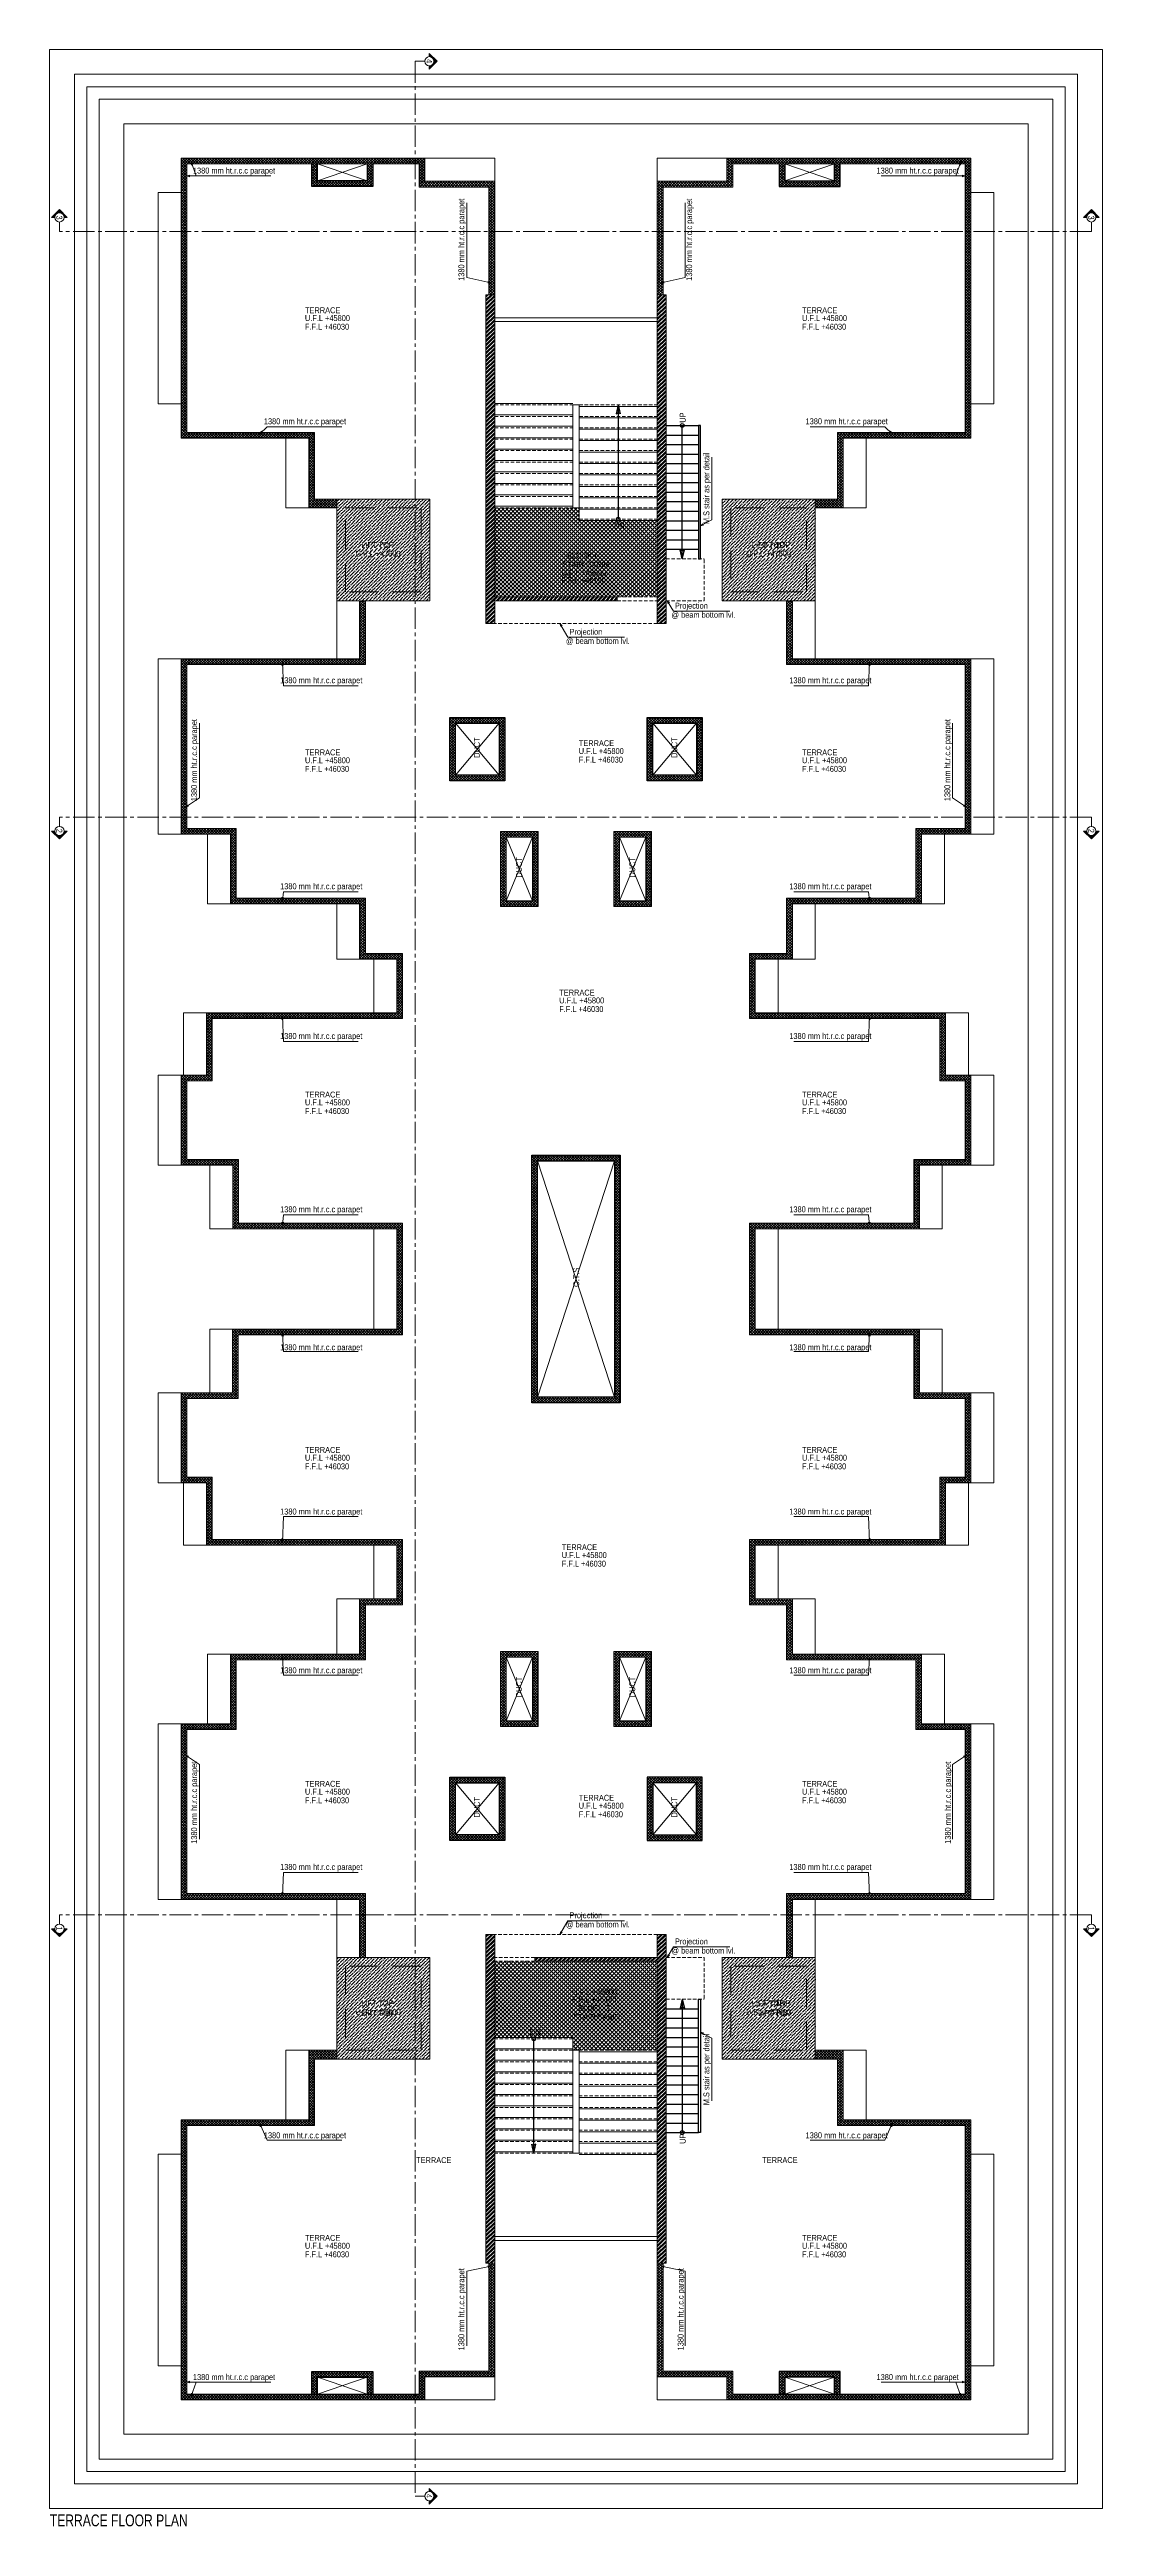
# Model space of a CAD drawing. Header units: inches. Extents: x 822859 to 1009930, y 496782 to 576896.
# Drawn here: x 933789 to 961415, y 501018 to 566054 of the extents above; entities that cross this region are included whole.
import ezdxf
from ezdxf.enums import TextEntityAlignment as Align

# ---------------------------------------------------------------- set-up
doc = ezdxf.new("R2010")
doc.units = ezdxf.units.IN
doc.header["$LTSCALE"] = 750
doc.header["$MEASUREMENT"] = 0
for name, pattern in [('CENTER', [2, 1.25, -0.25, 0.25, -0.25]), ('CENTER2', [1.125, 0.75, -0.125, 0.125, -0.125]), ('HIDDEN', [0.375, 0.25, -0.125]), ('HIDDEN2', [0.1875, 0.125, -0.0625])]:
    doc.linetypes.add(name, pattern=pattern)
for name, color, linetype, lineweight in [('DOTTED LINE-MSA', 8, 'HIDDEN2', 13), ('ELE HATCH-5-MSA', 254, 'Continuous', 5), ('ELE-01-MSA', 8, 'Continuous', 18), ('ELE-03-MSA', 145, 'Continuous', 18), ('SECTION LINE', 14, 'CENTER', 9), ('TEXT DETAIL-MSA', 8, 'Continuous', 13), ('TEXT ROOM NAME-MSA', 8, 'Continuous', 13), ('WALL HATCH-MSA', 251, 'Continuous', 9), ('WALL-MSA', 11, 'Continuous', 18)]:
    doc.layers.add(name, color=color, linetype=linetype, lineweight=lineweight)
doc.layers.add('ELE-02-MSA', color=8, linetype='Continuous')
doc.layers.add('LEVEL TEXT-MSA', color=14, linetype='Continuous')
doc.styles.add('125', font='swisscl.ttf', dxfattribs={"height": 125})
doc.styles.add('ARIAL', font='ARIALN.TTF', dxfattribs={"height": 360})
doc.styles.add('Arial-Reg', font='swisscl.ttf', dxfattribs={"height": 155})
doc.styles.add('ARL', font='swisscl.ttf')
doc.styles.add('MtXpl_Swis721_LtCn_B', font='swisscl.ttf')
doc.dimstyles.new('100 K.T', dxfattribs={"dimtxt": 360, "dimasz": 80, "dimexe": 0.18, "dimexo": 0.0625, "dimgap": 1, "dimtad": 1, "dimdec": 0, "dimzin": 0, "dimdsep": 46, "dimtxsty": 'ARIAL', "dimblk": 'DOT', "dimcen": 0.09, "dimse1": 1, "dimse2": 1, "dimclrd": 50, "dimclrt": 256, "dimadec": 0, "dimazin": 0, "dimtfac": 1, "dimtdec": 0, "dimtofl": 0, "dimtmove": 1, "dimatfit": 0, "dimfxl": 1, "dimtolj": 1, "dimtzin": 0, "dimlwd": -1, "dimarcsym": 0})
pattern_1 = [(45, (952402.295, 554021.86), (-53.03301, 53.03301), []), (45, (952437.65, 554021.86), (-53.03301, 53.03301), [])]

# ---------------------------------------------------------------- blocks, each defined once
blk = doc.blocks.new('M.S STAIR')
for p, q in [((-3500, 900), (-3500, 50)), ((-3250, 900), (-3250, 50)), ((-3000, 900), (-3000, 50)), ((-2750, 900), (-2750, 50)), ((-2500, 900), (-2500, 50)), ((-2250, 900), (-2250, 50)), ((-2000, 900), (-2000, 50)), ((-1750, 900), (-1750, 50)), ((-1500, 900), (-1500, 50)), ((-1250, 900), (-1250, 50)), ((-1000, 900), (-1000, 50)), ((-750, 900), (-750, 50)), ((-500, 900), (-500, 50)), ((-250, 900), (-250, 50))]:
    blk.add_line(p, q)
blk.add_lwpolyline([(0, 0), (-3500, 0), (-3500, 50), (0, 50)], close=True)
blk = doc.blocks.new('_Dot')
at = {"linetype": 'ByBlock', "lineweight": -2}
blk.add_line((-0.5, 0), (-1, 0), dxfattribs=at)
at = {"linetype": 'ByBlock', "const_width": 0.5}
blk.add_lwpolyline([(-0.25, 0, 1), (0.25, 0, 1)], format="xyb", close=True, dxfattribs=at)
blk = doc.blocks.new('section sym.')
h = blk.add_hatch(color=256)
h.dxf.hatch_style = 1
h.paths.add_polyline_path([(-240, 90), (-240, 153), (-393, 0), (-240, -153), (-240, -90, -0.414214), (-330, 0, -0.414214)])
at = {"layer": 'SECTION LINE', "linetype": 'Continuous'}
blk.add_line((-150, 0), (0, 0), dxfattribs=at)
blk.add_lwpolyline([(-240, -90), (-240, -153), (-393, 0), (-240, 153), (-240, 90)], dxfattribs=at)
blk.add_circle((-240, 0), 90, dxfattribs=at)
blk = doc.blocks.new('A$C37e82350')
at = {"layer": 'SECTION LINE', "linetype": 'CENTER2'}
for points in [[(1868, 15657), (1925, 15657), (1925, -11420), (1881, -11420)], [(17359, 15657), (17302, 15657), (17302, -11420), (17346, -11420)], [(46181, 15657), (46124, 15657), (46124, -11420), (46168, -11420)], [(-2542, -2027), (-2542, -2083), (61391, -2083), (61391, -2039)]]:
    blk.add_lwpolyline(points, dxfattribs=at)
at = {"layer": 'SECTION LINE', "yscale": 1.347826086956522, "zscale": 1.347826086956522}
for p, xscale in [((1881, 15657), 1.347826086956522), ((17346, 15657), -1.347826086956522), ((46168, 15657, 0), -1.347826086956522), ((1881, -11420), 1.347826086956522), ((17346, -11420), -1.347826086956522), ((46168, -11420, 0), -1.347826086956522)]:
    blk.add_blockref('section sym.', p, dxfattribs=dict(at, xscale=xscale))
at = {"layer": 'SECTION LINE', "xscale": -1.347826086956523, "yscale": 1.347826086956523, "zscale": 1.347826086956522, "rotation": 90}
for p in [(-2542, -2039), (61391, -2039)]:
    blk.add_blockref('section sym.', p, dxfattribs=at)
at = {"layer": 'SECTION LINE', "style": '125'}
for s, p in [('3', (1562, 15654)), ('2', (17665, 15654)), ('1', (46487, 15654, 0)), ('4', (-2547, -1719)), ('4', (61386, -1719)), ('3', (1562, -11423)), ('2', (17665, -11423)), ('1', (46487, -11423, 0))]:
    blk.add_text(s, height=155, dxfattribs=at).set_placement(p, align=Align.MIDDLE)

msp = doc.modelspace()

# ---------------------------------------------------------------- hatches: boundary and pattern name
at = {"layer": 'ELE HATCH-5-MSA'}
h = msp.add_hatch(dxfattribs=at)
h.set_pattern_fill('ANSI37', color=14, scale=400)
h.paths.add_polyline_path([(940741, 554252), (940741, 556001), (937389, 556001), (937389, 563054), (943489, 563054), (943489, 562444), (945318, 562444), (945318, 559613), (945468, 559613), (945468, 562594), (943639, 562594), (943639, 563204), (937239, 563204), (937239, 555851), (940591, 555851), (940591, 554022), (941325, 554022), (941325, 554252)])
h = msp.add_hatch(dxfattribs=at)
h.set_pattern_fill('ANSI37', color=14, scale=400)
h.paths.add_polyline_path([(942271, 563054), (942121, 563054), (942121, 562604), (940821, 562604), (940821, 563054), (940671, 563054), (940671, 562454), (942271, 562454)])
h = msp.add_hatch(dxfattribs=at)
h.set_pattern_fill('ANSI37', color=14, scale=400)
h.paths.add_polyline_path([(953879, 554252), (953879, 554022), (954612, 554022), (954612, 555851), (957965, 555851), (957965, 563204), (951564, 563204), (951564, 562594), (949735, 562594), (949735, 559613), (949885, 559613), (949885, 562444), (951714, 562444), (951714, 563054), (957815, 563054), (957815, 556001), (954462, 556001), (954462, 554252)])
h = msp.add_hatch(dxfattribs=at)
h.set_pattern_fill('ANSI37', color=14, scale=400)
h.paths.add_polyline_path([(954532, 563054), (954382, 563054), (954382, 562604), (953082, 562604), (953082, 563054), (952932, 563054), (952932, 562454), (954532, 562454)])
h = msp.add_hatch(dxfattribs=at)
h.set_pattern_fill('ANSI36', color=49, scale=500)
h.paths.add_polyline_path([(943765, 554252), (943765, 551583), (941325, 551583), (941325, 554252)])
h = msp.add_hatch(dxfattribs=at)
h.set_pattern_fill('ANSI36', color=49, scale=500)
h.paths.add_polyline_path([(953879, 551583), (953879, 554252), (951439, 554252), (951439, 551583)])
h = msp.add_hatch(dxfattribs=at)
h.set_pattern_fill('ANSI37', color=47, scale=600)
h.paths.add_polyline_path([(949735, 553685), (948741, 553685, -0.384061), (948674, 553685), (947685, 553685), (947685, 554022), (947518, 554022), (945468, 554022), (945468, 551683), (948685, 551683), (949735, 551683)])
h = msp.add_hatch(dxfattribs=at)
h.set_pattern_fill('ANSI37', color=14, scale=400)
h.paths.add_polyline_path([(943047, 535236), (938744, 535236), (938744, 536913), (937389, 536913), (937389, 538975), (938055, 538975), (938055, 540613), (943047, 540613), (943047, 542323), (942075, 542323), (942075, 543771), (938684, 543771), (938684, 545599), (937389, 545599), (937389, 549909), (942075, 549909), (942075, 551583), (941925, 551583), (941925, 550059), (937239, 550059), (937239, 545449), (938534, 545449), (938534, 543621), (941925, 543621), (941925, 542173), (942897, 542173), (942897, 540763), (937905, 540763), (937905, 539125), (937239, 539125), (937239, 536763), (938594, 536763), (938594, 535086), (942897, 535086), (942897, 532457), (938591, 532457), (938591, 530781), (937239, 530781), (937239, 528419), (937905, 528419), (937905, 526780), (942897, 526780), (942897, 525371), (941925, 525371), (941925, 523923), (938534, 523923), (938534, 522094), (937239, 522094), (937239, 517484), (941925, 517484), (941925, 515960), (942075, 515960), (942075, 517634), (937389, 517634), (937389, 521944), (938684, 521944), (938684, 523773), (942075, 523773), (942075, 525221), (943047, 525221), (943047, 526930), (938055, 526930), (938055, 528569), (937389, 528569), (937389, 530631), (938741, 530631), (938741, 532307), (943047, 532307)])
h = msp.add_hatch(dxfattribs=at)
h.set_pattern_fill('ANSI37', color=14, scale=400)
h.paths.add_polyline_path([(957298, 528419), (957965, 528419), (957965, 530781), (956613, 530781), (956613, 532457), (952307, 532457), (952307, 535086), (956613, 535086), (956613, 536763), (957965, 536763), (957965, 539125), (957298, 539125), (957298, 540763), (952307, 540763), (952307, 542173), (953279, 542173), (953279, 543621), (956670, 543621), (956670, 545449), (957965, 545449), (957965, 550059), (953279, 550059), (953279, 551583), (953129, 551583), (953129, 549909), (957815, 549909), (957815, 545599), (956520, 545599), (956520, 543771), (953129, 543771), (953129, 542323), (952157, 542323), (952157, 540613), (957148, 540613), (957148, 538975), (957815, 538975), (957815, 536913), (956463, 536913), (956463, 535236), (952157, 535236), (952157, 532307), (956463, 532307), (956463, 530631), (957815, 530631), (957815, 528569), (957148, 528569), (957148, 526930), (952157, 526930), (952157, 525221), (953129, 525221), (953129, 523773), (956520, 523773), (956520, 521944), (957815, 521944), (957815, 517634), (953129, 517634), (953129, 515960), (953279, 515960), (953279, 517484), (957965, 517484), (957965, 522094), (956670, 522094), (956670, 523923), (953279, 523923), (953279, 525371), (952307, 525371), (952307, 526780), (957298, 526780)])
h = msp.add_hatch(dxfattribs=at)
h.set_pattern_fill('ANSI37', color=14, scale=400)
h.paths.add_polyline_path([(945583, 548363), (945583, 547002), (944440, 547002), (944440, 548363)], flags=16)
h.paths.add_polyline_path([(945733, 548513), (945733, 546852), (944290, 546852), (944290, 548513)])
h = msp.add_hatch(dxfattribs=at)
h.set_pattern_fill('ANSI37', color=14, scale=400)
h.paths.add_polyline_path([(950764, 548363), (950764, 547002), (949621, 547002), (949621, 548363)], flags=16)
h.paths.add_polyline_path([(950914, 548513), (950914, 546852), (949471, 546852), (949471, 548513)])
h = msp.add_hatch(dxfattribs=at)
h.set_pattern_fill('ANSI37', color=14, scale=400)
h.paths.add_polyline_path([(945623, 543553), (946607, 543553), (946607, 545522), (945623, 545522)])
h.paths.add_polyline_path([(945773, 543703), (946457, 543703), (946457, 545372), (945773, 545372)], flags=16)
h = msp.add_hatch(dxfattribs=at)
h.set_pattern_fill('ANSI37', color=14, scale=400)
h.paths.add_polyline_path([(949581, 543553), (948596, 543553), (948596, 545522), (949581, 545522)])
h.paths.add_polyline_path([(949431, 543703), (948746, 543703), (948746, 545372), (949431, 545372)], flags=16)
h = msp.add_hatch(dxfattribs=at)
h.set_pattern_fill('ANSI37', color=14, scale=400)
h.paths.add_polyline_path([(946442, 530517), (946442, 537027), (948762, 537027), (948762, 530517)])
h.paths.add_polyline_path([(946592, 530667), (946592, 536877), (948612, 536877), (948612, 530667)], flags=16)
h = msp.add_hatch(dxfattribs=at)
h.set_pattern_fill('ANSI37', color=14, scale=400)
h.paths.add_polyline_path([(945623, 523991), (946607, 523991), (946607, 522022), (945623, 522022)])
h.paths.add_polyline_path([(945773, 523841), (946457, 523841), (946457, 522172), (945773, 522172)], flags=16)
h = msp.add_hatch(dxfattribs=at)
h.set_pattern_fill('ANSI37', color=14, scale=400)
h.paths.add_polyline_path([(949581, 523991), (948596, 523991), (948596, 522022), (949581, 522022)])
h.paths.add_polyline_path([(949431, 523841), (948746, 523841), (948746, 522172), (949431, 522172)], flags=16)
h = msp.add_hatch(dxfattribs=at)
h.set_pattern_fill('ANSI37', color=14, scale=400)
h.paths.add_polyline_path([(944290, 519030), (944290, 520692), (945733, 520692), (945733, 519030)])
h.paths.add_polyline_path([(944440, 519180), (944440, 520542), (945583, 520542), (945583, 519180)], flags=16)
h = msp.add_hatch(dxfattribs=at)
h.set_pattern_fill('ANSI37', color=14, scale=400)
h.paths.add_polyline_path([(950914, 519030), (950914, 520692), (949471, 520692), (949471, 519030)])
h.paths.add_polyline_path([(950764, 519180), (950764, 520542), (949621, 520542), (949621, 519180)], flags=16)
h = msp.add_hatch(dxfattribs=at)
h.set_pattern_fill('ANSI36', color=49, scale=500)
h.paths.add_polyline_path([(941325, 515960), (941325, 513292), (943765, 513292), (943765, 515960)])
h = msp.add_hatch(dxfattribs=at)
h.set_pattern_fill('ANSI37', color=47, scale=600)
h.paths.add_polyline_path([(949735, 515860), (946518, 515860), (945468, 515860), (945468, 513859), (946463, 513859, -0.384061), (946530, 513859), (947518, 513859), (947518, 513522), (947685, 513522), (949735, 513522)])
h = msp.add_hatch(dxfattribs=at)
h.set_pattern_fill('ANSI36', color=49, scale=500)
h.paths.add_polyline_path([(953879, 513292), (953879, 515960), (951439, 515960), (951439, 513292)])
h = msp.add_hatch(dxfattribs=at)
h.set_pattern_fill('ANSI37', color=14, scale=400)
h.paths.add_polyline_path([(941325, 513292), (941325, 513522), (940591, 513522), (940591, 511693), (937239, 511693), (937239, 504339), (943639, 504339), (943639, 504949), (945468, 504949), (945468, 507930), (945318, 507930), (945318, 505099), (943489, 505099), (943489, 504489), (937389, 504489), (937389, 511543), (940741, 511543), (940741, 513292)])
h = msp.add_hatch(dxfattribs=at)
h.set_pattern_fill('ANSI37', color=14, scale=400)
h.paths.add_polyline_path([(957965, 511693), (954612, 511693), (954612, 513522), (953879, 513522), (953879, 513292), (954462, 513292), (954462, 511543), (957815, 511543), (957815, 504489), (951714, 504489), (951714, 505099), (949885, 505099), (949885, 507930), (949735, 507930), (949735, 504949), (951564, 504949), (951564, 504339), (957965, 504339)])
h = msp.add_hatch(dxfattribs=at)
h.set_pattern_fill('ANSI37', color=14, scale=400)
h.paths.add_polyline_path([(942121, 504939), (942121, 504489), (942271, 504489), (942271, 505089), (940671, 505089), (940671, 504489), (940821, 504489), (940821, 504939)])
h = msp.add_hatch(dxfattribs=at)
h.set_pattern_fill('ANSI37', color=14, scale=400)
h.paths.add_polyline_path([(954382, 504939), (954382, 504489), (954532, 504489), (954532, 505089), (952932, 505089), (952932, 504489), (953082, 504489), (953082, 504939)])
at = {"layer": 'WALL HATCH-MSA'}
h = msp.add_hatch(dxfattribs=at)
h.set_pattern_fill('ANSI32', color=256, scale=200)
h.set_pattern_definition(pattern_1)
h.paths.add_polyline_path([(945468, 559613), (945468, 551683), (948685, 551683), (948685, 551583), (945468, 551583), (945468, 550983), (945238, 550983), (945238, 559613)])
h = msp.add_hatch(dxfattribs=at)
h.set_pattern_fill('ANSI32', color=256, scale=200)
h.set_pattern_definition(pattern_1)
h.paths.add_polyline_path([(949735, 559613), (949965, 559613), (949965, 550983), (949735, 550983)])
h = msp.add_hatch(dxfattribs=at)
h.set_pattern_fill('ANSI32', color=256, scale=200)
h.set_pattern_definition(pattern_1)
h.paths.add_polyline_path([(945238, 507930), (945468, 507930), (945468, 516560), (945238, 516560)])
h = msp.add_hatch(dxfattribs=at)
h.set_pattern_fill('ANSI32', color=256, scale=200)
h.set_pattern_definition(pattern_1)
h.paths.add_polyline_path([(946518, 515860), (946518, 515960), (949735, 515960), (949735, 516560), (949965, 516560), (949965, 507930), (949735, 507930), (949735, 515860)])

# ---------------------------------------------------------------- linework, layer by layer
for p, q in [((948708, 556722), (948653, 556486)), ((948708, 556722), (948708, 553722)), ((948708, 556722), (948762, 556486)), ((948653, 556486), (948708, 556521)), ((948762, 556486), (948708, 556521)), ((950390, 552683), (950390, 556183)), ((950390, 552683), (950336, 552919)), ((950336, 552919), (950390, 552885)), ((950390, 552683), (950445, 552919)), ((950445, 552919), (950390, 552885)), ((950390, 514860), (950336, 514624)), ((950336, 514624), (950390, 514659)), ((950390, 514860), (950390, 511360)), ((950390, 514860), (950445, 514624)), ((950445, 514624), (950390, 514659)), ((946496, 510822), (946496, 513822)), ((946496, 510822), (946441, 511058)), ((946441, 511058), (946496, 511023)), ((946496, 510822), (946551, 511058)), ((946551, 511058), (946496, 511023))]:
    msp.add_line(p, q)
for points in [[(942271, 563054), (942271, 562454), (940671, 562454), (940671, 563054)], [(942121, 563054), (942121, 562604), (940821, 562604), (940821, 563054)], [(952932, 563054), (952932, 562454), (954532, 562454), (954532, 563054)], [(953082, 563054), (953082, 562604), (954382, 562604), (954382, 563054)], [(940671, 504489), (940671, 505089), (942271, 505089), (942271, 504489)], [(940821, 504489), (940821, 504939), (942121, 504939), (942121, 504489)], [(954532, 504489), (954532, 505089), (952932, 505089), (952932, 504489)], [(954382, 504489), (954382, 504939), (953082, 504939), (953082, 504489)]]:
    msp.add_lwpolyline(points)
for points in [[(945733, 548513), (945733, 546852), (944290, 546852), (944290, 548513)], [(945583, 548363), (945583, 547002), (944440, 547002), (944440, 548363)], [(950914, 548513), (950914, 546852), (949471, 546852), (949471, 548513)], [(950764, 548363), (950764, 547002), (949621, 547002), (949621, 548363)], [(946442, 530517), (946442, 537027), (948762, 537027), (948762, 530517)], [(946592, 530667), (946592, 536877), (948612, 536877), (948612, 530667)], [(944290, 519030), (944290, 520692), (945733, 520692), (945733, 519030)], [(944440, 519180), (944440, 520542), (945583, 520542), (945583, 519180)], [(950914, 519030), (950914, 520692), (949471, 520692), (949471, 519030)], [(950764, 519180), (950764, 520542), (949621, 520542), (949621, 519180)]]:
    msp.add_lwpolyline(points, close=True)
for centre in [(950390, 556183), (948708, 553722), (946496, 513822), (950390, 511360)]:
    msp.add_circle(centre, 50)
at = {"layer": 'Defpoints', "color": 1, "lineweight": 0}
for points in [[(961415, 566054), (933789, 566054), (933789, 501489), (961415, 501489)], [(960765, 565404), (934439, 565404), (934439, 502139), (960765, 502139)], [(960440, 565079), (934764, 565079), (934764, 502464), (960440, 502464)], [(960115, 564754), (935089, 564754), (935089, 502789), (960115, 502789)], [(959465, 564104), (935739, 564104), (935739, 503439), (959465, 503439)]]:
    msp.add_lwpolyline(points, close=True, dxfattribs=at)
at = {"layer": 'DOTTED LINE-MSA'}
for p, q in [((945468, 556722), (947518, 556722)), ((947685, 556722), (949735, 556722)), ((945468, 556422), (947518, 556422)), ((945468, 556122), (947518, 556122)), ((947685, 556422), (949735, 556422)), ((947685, 556122), (949735, 556122)), ((945468, 555822), (947518, 555822)), ((945468, 555522), (947518, 555522)), ((947685, 555822), (949735, 555822)), ((947685, 555522), (949735, 555522)), ((945468, 555222), (947518, 555222)), ((945468, 554922), (947518, 554922)), ((947685, 555222), (949735, 555222)), ((947685, 554922), (949735, 554922)), ((945468, 554622), (947518, 554622)), ((945468, 554322), (947518, 554322)), ((947685, 554622), (949735, 554622)), ((947685, 554322), (949735, 554322)), ((945468, 554022), (947518, 554022)), ((947685, 554022), (949735, 554022)), ((947685, 553722), (949735, 553722)), ((949965, 552683), (950965, 552683)), ((950965, 551583), (950965, 552683)), ((948685, 551683), (949735, 551683)), ((948685, 551583), (949735, 551583)), ((949965, 551583), (950965, 551583)), ((949735, 550983), (945468, 550983)), ((949735, 516560), (945468, 516560)), ((946518, 515960), (945468, 515960)), ((946518, 515860), (945468, 515860)), ((949965, 515960), (950965, 515960)), ((950965, 515960), (950965, 514860)), ((949965, 514860), (950965, 514860)), ((947518, 513822), (945468, 513822)), ((947518, 513522), (945468, 513522)), ((947518, 513222), (945468, 513222)), ((949735, 513522), (947685, 513522)), ((949735, 513222), (947685, 513222)), ((947518, 512922), (945468, 512922)), ((947518, 512622), (945468, 512622)), ((949735, 512922), (947685, 512922)), ((949735, 512622), (947685, 512622)), ((947518, 512322), (945468, 512322)), ((947518, 512022), (945468, 512022)), ((949735, 512322), (947685, 512322)), ((949735, 512022), (947685, 512022)), ((947518, 511722), (945468, 511722)), ((947518, 511422), (945468, 511422)), ((949735, 511722), (947685, 511722)), ((949735, 511422), (947685, 511422)), ((947518, 511122), (945468, 511122)), ((947518, 510822), (945468, 510822)), ((949735, 511122), (947685, 511122)), ((949735, 510822), (947685, 510822))]:
    msp.add_line(p, q, dxfattribs=at)
at = {"layer": 'ELE-01-MSA'}
for p, q in [((949735, 559013), (945468, 559013)), ((949735, 558913), (945468, 558913)), ((945468, 556762), (947518, 556762)), ((945468, 556462), (947518, 556462)), ((945468, 556162), (947518, 556162)), ((947685, 556685), (949735, 556685)), ((947685, 556385), (949735, 556385)), ((947685, 556085), (949735, 556085)), ((945468, 555862), (947518, 555862)), ((945468, 555562), (947518, 555562)), ((947685, 555785), (949735, 555785)), ((947685, 555485), (949735, 555485)), ((945468, 555262), (947518, 555262)), ((945468, 554962), (947518, 554962)), ((947685, 555185), (949735, 555185)), ((947685, 554885), (949735, 554885)), ((945468, 554662), (947518, 554662)), ((945468, 554362), (947518, 554362)), ((947685, 554585), (949735, 554585)), ((947685, 554285), (949735, 554285)), ((945468, 554062), (947518, 554062)), ((947685, 554022), (947685, 553685)), ((947685, 553985), (949735, 553985)), ((947685, 553685), (949735, 553685)), ((947518, 513859), (945468, 513859)), ((947518, 513522), (947518, 513859)), ((947518, 513559), (945468, 513559)), ((947518, 513259), (945468, 513259)), ((949735, 513482), (947685, 513482)), ((949735, 513182), (947685, 513182)), ((947518, 512959), (945468, 512959)), ((947518, 512659), (945468, 512659)), ((949735, 512882), (947685, 512882)), ((949735, 512582), (947685, 512582)), ((947518, 512359), (945468, 512359)), ((947518, 512059), (945468, 512059)), ((949735, 512282), (947685, 512282)), ((949735, 511982), (947685, 511982)), ((947518, 511759), (945468, 511759)), ((947518, 511459), (945468, 511459)), ((949735, 511682), (947685, 511682)), ((949735, 511382), (947685, 511382)), ((947518, 511159), (945468, 511159)), ((947518, 510859), (945468, 510859)), ((949735, 511082), (947685, 511082)), ((949735, 510782), (947685, 510782)), ((949735, 508630), (945468, 508630)), ((949735, 508530), (945468, 508530))]:
    msp.add_line(p, q, dxfattribs=at)
for points in [[(945468, 507930), (945468, 504339), (937239, 504339), (937239, 505239), (936639, 505239), (936639, 510793), (937239, 510793), (937239, 511693), (939991, 511693), (939991, 513522), (941325, 513522), (941325, 515960), (941325, 517483), (936639, 517483), (936639, 522094), (937934, 522094), (937934, 523923), (941325, 523923), (941325, 525371), (942297, 525371), (942297, 526780), (937305, 526780), (937305, 528419), (936639, 528419), (936639, 530781), (937991, 530781), (937991, 532457), (942297, 532457), (942297, 535086), (937991, 535086), (937991, 536763), (936639, 536763), (936639, 539125), (937305, 539125), (937305, 540763), (942297, 540763), (942297, 542173), (941325, 542173), (941325, 543621), (937934, 543621), (937934, 545449), (936639, 545449), (936639, 550059), (941325, 550059), (941325, 554022), (939991, 554022), (939991, 555851), (937239, 555851), (937239, 556751), (936639, 556751), (936639, 562304), (937239, 562304), (937239, 563204), (945468, 563204), (945468, 559613)], [(937239, 536763), (937239, 539125), (937905, 539125), (937905, 540763), (942897, 540763), (942897, 542173), (941925, 542173), (941925, 543621), (938534, 543621), (938534, 545449), (937239, 545449), (937239, 550059), (941925, 550059), (941925, 551583), (941325, 551583), (941325, 554022), (940591, 554022), (940591, 555851), (937239, 555851), (937239, 563204), (943639, 563204), (943639, 562594), (945468, 562594), (945468, 559613)], [(945318, 559613), (945318, 562444), (943489, 562444), (943489, 563054), (937389, 563054), (937389, 556001), (940741, 556001), (940741, 554252)], [(949735, 559613), (949735, 563204), (957965, 563204), (957965, 562304), (958565, 562304), (958565, 556751), (957965, 556751), (957965, 555851), (955212, 555851), (955212, 554022), (954612, 554022), (953879, 554022), (953879, 550059), (958565, 550059), (958565, 545449), (957270, 545449), (957270, 543621), (953879, 543621), (953879, 542173), (952907, 542173), (952907, 540763), (957898, 540763), (957898, 539125), (958565, 539125), (958565, 536763), (957213, 536763), (957213, 535086), (952907, 535086), (952907, 532457), (957213, 532457), (957213, 530781), (958565, 530781), (958565, 528419), (957898, 528419), (957898, 526780), (952907, 526780), (952907, 525371), (953879, 525371), (953879, 523923), (957270, 523923), (957270, 522094), (958565, 522094), (958565, 517484), (953879, 517484), (953879, 513522), (955212, 513522), (955212, 511693), (957965, 511693), (957965, 510793), (958565, 510793), (958565, 505239), (957965, 505239), (957965, 504339), (949735, 504339), (949735, 507930)], [(949735, 559613), (949735, 562594), (951564, 562594), (951564, 563204), (957965, 563204), (957965, 555851), (954612, 555851), (954612, 554022), (953879, 554022), (953879, 551583), (953279, 551583), (953279, 550059), (957965, 550059), (957965, 545449), (956670, 545449), (956670, 543621), (953279, 543621), (953279, 542173), (952307, 542173), (952307, 540763), (957298, 540763), (957298, 539125), (957965, 539125), (957965, 536763), (956613, 536763), (956613, 535086), (952307, 535086), (952307, 532457), (956613, 532457), (956613, 530781), (957965, 530781), (957965, 528419), (957298, 528419), (957298, 526780), (952307, 526780), (952307, 525371), (953279, 525371), (953279, 523923), (956670, 523923), (956670, 522094), (957965, 522094), (957965, 517484), (953279, 517484), (953279, 515960), (953879, 515960), (953879, 513522), (954612, 513522), (954612, 511693), (957965, 511693), (957965, 504339), (951564, 504339), (951564, 504949), (949735, 504949), (949735, 507930)], [(954462, 554252), (954462, 556001), (957815, 556001), (957815, 563054), (951714, 563054), (951714, 562444), (949885, 562444), (949885, 559613)], [(941325, 554252), (940741, 554252)], [(953879, 554252), (954462, 554252)], [(942075, 551583), (942075, 549909), (937389, 549909), (937389, 545599), (938684, 545599), (938684, 543771), (942075, 543771), (942075, 542323), (943047, 542323), (943047, 540613), (938055, 540613), (938055, 538975), (937389, 538975), (937389, 536913), (938744, 536913), (938744, 535236), (943047, 535236), (943047, 532307), (938741, 532307), (938741, 530631), (937389, 530631), (937389, 528569), (938055, 528569), (938055, 526930), (943047, 526930), (943047, 525221), (942075, 525221), (942075, 523773), (938684, 523773), (938684, 521944), (937389, 521944), (937389, 517634), (942075, 517634), (942075, 515960)], [(953129, 515960), (953129, 517634), (957815, 517634), (957815, 521944), (956520, 521944), (956520, 523773), (953129, 523773), (953129, 525221), (952157, 525221), (952157, 526930), (957148, 526930), (957148, 528569), (957815, 528569), (957815, 530631), (956463, 530631), (956463, 532307), (952157, 532307), (952157, 535236), (956463, 535236), (956463, 536913), (957815, 536913), (957815, 538975), (957148, 538975), (957148, 540613), (952157, 540613), (952157, 542323), (953129, 542323), (953129, 543771), (956520, 543771), (956520, 545599), (957815, 545599), (957815, 549909), (953129, 549909), (953129, 551583)], [(945468, 507930), (945468, 504949), (943639, 504949), (943639, 504339), (937239, 504339), (937239, 511693), (940591, 511693), (940591, 513522), (941325, 513522), (941325, 515960), (941925, 515960), (941925, 517484), (937239, 517484), (937239, 522094), (938534, 522094), (938534, 523923), (941925, 523923), (941925, 525371), (942897, 525371), (942897, 526780), (937905, 526780), (937905, 528419), (937239, 528419), (937239, 530781), (938591, 530781), (938591, 532457), (942897, 532457), (942897, 535086), (938594, 535086), (938594, 536763), (937239, 536763)], [(940741, 513292), (940741, 511543), (937389, 511543), (937389, 504489), (943489, 504489), (943489, 505099), (945318, 505099), (945318, 507930)], [(941325, 513292), (940741, 513292)], [(949885, 507930), (949885, 505099), (951714, 505099), (951714, 504489), (957815, 504489), (957815, 511543), (954462, 511543), (954462, 513292)], [(953879, 513292), (954462, 513292)]]:
    msp.add_lwpolyline(points, dxfattribs=at)
for points in [[(947518, 554022), (947685, 554022), (947685, 556722), (947518, 556722)], [(943765, 554252), (943765, 551583), (941325, 551583), (941325, 554252)], [(953879, 551583), (953879, 554252), (951439, 554252), (951439, 551583)], [(945623, 543553), (946607, 543553), (946607, 545522), (945623, 545522)], [(945773, 543703), (946457, 543703), (946457, 545372), (945773, 545372)], [(949581, 543553), (948596, 543553), (948596, 545522), (949581, 545522)], [(949431, 543703), (948746, 543703), (948746, 545372), (949431, 545372)], [(945623, 523991), (946607, 523991), (946607, 522022), (945623, 522022)], [(945773, 523841), (946457, 523841), (946457, 522172), (945773, 522172)], [(949581, 523991), (948596, 523991), (948596, 522022), (949581, 522022)], [(949431, 523841), (948746, 523841), (948746, 522172), (949431, 522172)], [(941325, 515960), (941325, 513292), (943765, 513292), (943765, 515960)], [(953879, 513292), (953879, 515960), (951439, 515960), (951439, 513292)], [(947685, 513522), (947518, 513522), (947518, 510822), (947685, 510822)]]:
    msp.add_lwpolyline(points, close=True, dxfattribs=at)
at = {"layer": 'ELE-03-MSA'}
for p, q in [((942121, 563054), (940821, 562604)), ((940821, 563054), (942121, 562604)), ((953082, 563054), (954382, 562604)), ((954382, 563054), (953082, 562604)), ((945583, 548363), (944440, 547002)), ((944440, 548363), (945583, 547002)), ((950764, 548363), (949621, 547002)), ((949621, 548363), (950764, 547002)), ((948612, 536877), (946592, 530667)), ((946592, 536877), (948612, 530667)), ((945583, 520542), (944440, 519180)), ((944440, 520542), (945583, 519180)), ((950764, 520542), (949621, 519180)), ((949621, 520542), (950764, 519180)), ((942121, 504939), (940821, 504489)), ((940821, 504939), (942121, 504489)), ((953082, 504939), (954382, 504489)), ((954382, 504939), (953082, 504489))]:
    msp.add_line(p, q, dxfattribs=at)
at = {"layer": 'ELE-03-MSA', "linetype": 'HIDDEN', "ltscale": 4}
for points in [[(943535, 554022), (943535, 551813), (941555, 551813), (941555, 554022)], [(953649, 551813), (953649, 554022), (951669, 554022), (951669, 551813)], [(941555, 515730), (941555, 513522), (943535, 513522), (943535, 515730)], [(953649, 513522), (953649, 515730), (951669, 515730), (951669, 513522)]]:
    msp.add_lwpolyline(points, close=True, dxfattribs=at)
at = {"layer": 'ELE-03-MSA'}
for points in [[(945773, 545372), (946457, 543703)], [(946457, 545372), (945773, 543703)], [(949431, 545372), (948746, 543703)], [(948746, 545372), (949431, 543703)], [(945773, 522172), (946457, 523841)], [(946457, 522172), (945773, 523841)], [(949431, 522172), (948746, 523841)], [(948746, 522172), (949431, 523841)]]:
    msp.add_lwpolyline(points, dxfattribs=at)
at = {"layer": 'WALL-MSA'}
for p, q in [((945238, 559613), (945238, 550983)), ((945238, 559613), (945468, 559613)), ((945468, 559613), (945468, 551683)), ((949735, 559613), (949735, 550983)), ((949735, 559613), (949965, 559613)), ((949965, 559613), (949965, 550983)), ((948685, 551683), (945468, 551683)), ((948685, 551583), (945468, 551583)), ((945468, 551583), (945468, 550983)), ((948685, 551683), (948685, 551583)), ((945238, 550983), (945468, 550983)), ((949735, 550983), (949965, 550983)), ((945238, 516560), (945468, 516560)), ((945238, 507930), (945238, 516560)), ((945468, 507930), (945468, 516560)), ((949735, 516560), (949965, 516560)), ((949735, 515960), (949735, 516560)), ((949965, 507930), (949965, 516560)), ((946518, 515960), (949735, 515960)), ((946518, 515860), (946518, 515960)), ((946518, 515860), (949735, 515860)), ((949735, 507930), (949735, 515860)), ((945238, 507930), (945468, 507930)), ((949965, 507930), (949735, 507930))]:
    msp.add_line(p, q, dxfattribs=at)

# ---------------------------------------------------------------- block references
at = {"color": 2, "rotation": 270}
msp.add_blockref('A$C37e82350', (945468, 563204), dxfattribs=at)
at = {"layer": 'ELE-02-MSA', "xscale": -1, "rotation": 90}
msp.add_blockref('M.S STAIR', (950865, 552683), dxfattribs=at)
at = {"layer": 'ELE-02-MSA', "rotation": 90}
msp.add_blockref('M.S STAIR', (950865, 514860), dxfattribs=at)

# ---------------------------------------------------------------- texts
at = {"layer": 'Defpoints', "style": 'MtXpl_Swis721_LtCn_B'}
msp.add_text('TERRACE FLOOR PLAN  ', height=310, dxfattribs=at).set_placement((933795, 501023))
at = {"layer": 'LEVEL TEXT-MSA', "style": 'ARL'}
for s, p in [('U.F.L +45800', (940489, 559002)), ('F.F.L +46030', (940489, 558776)), ('U.F.L +45800', (953532, 559002)), ('F.F.L +46030', (953532, 558776)), ('U.F.L +47600', (941817, 552817)), ('U.F.L +47600', (952062, 552817)), ('U.F.L +45800', (947221, 552316)), ('F.F.L +46190', (947221, 552120)), ('U.F.L +45800', (947674, 547635)), ('U.F.L +45800', (940489, 547393)), ('F.F.L +46030', (940489, 547167)), ('F.F.L +46030', (947674, 547409)), ('U.F.L +45800', (953532, 547393)), ('F.F.L +46030', (953532, 547167)), ('U.F.L +45800', (947162, 541086)), ('F.F.L +46030', (947162, 540860)), ('U.F.L +45800', (940489, 538408)), ('F.F.L +46030', (940489, 538183)), ('U.F.L +45800', (953532, 538408)), ('F.F.L +46030', (953532, 538183)), ('U.F.L +45800', (940489, 529079)), ('F.F.L +46030', (940489, 528853)), ('U.F.L +45800', (953532, 529079)), ('F.F.L +46030', (953532, 528853)), ('U.F.L +45800', (947228, 526523)), ('F.F.L +46030', (947228, 526298)), ('U.F.L +45800', (940489, 520311)), ('U.F.L +45800', (953532, 520311)), ('F.F.L +46030', (940489, 520085)), ('U.F.L +45800', (947674, 519944)), ('F.F.L +46030', (947674, 519718)), ('F.F.L +46030', (953532, 520085)), ('U.F.L +45800', (947502, 515052)), ('U.F.L +47600', (941817, 514525)), ('F.F.L +46190', (947502, 514856)), ('U.F.L +47600', (952062, 514525)), ('U.F.L +45800', (940489, 508388)), ('F.F.L +46030', (940489, 508163)), ('U.F.L +45800', (953532, 508388)), ('F.F.L +46030', (953532, 508163))]:
    msp.add_text(s, height=155, dxfattribs=at).set_placement(p, align=Align.MIDDLE_LEFT)
at = {"layer": 'TEXT DETAIL-MSA', "style": '125'}
for s, p in [('1380 mm ht.r.c.c parapet', (938629, 562876)), ('1380 mm ht.r.c.c parapet', (956566, 562876)), ('1380 mm ht.r.c.c parapet', (940490, 556293)), ('1380 mm ht.r.c.c parapet', (954704, 556293)), ('LIFT TOP', (942394, 553047)), ('LIFT TOP', (952639, 553047)), ('LIFT TOP', (952803, 553047)), ('Projection', (950629, 551452)), ('@ beam bottom lvl.', (950945, 551212)), ('@ beam bottom lvl.', (948176, 550526)), ('Projection', (947861, 550766)), ('1380 mm ht.r.c.c parapet', (940917, 549493)), ('1380 mm ht.r.c.c parapet', (954277, 549493)), ('1380 mm ht.r.c.c parapet', (940917, 544084)), ('1380 mm ht.r.c.c parapet', (954277, 544084)), ('1380 mm ht.r.c.c parapet', (940917, 540152)), ('1380 mm ht.r.c.c parapet', (954277, 540152)), ('1380 mm ht.r.c.c parapet', (940917, 535602)), ('1380 mm ht.r.c.c parapet', (954277, 535602)), ('1380 mm ht.r.c.c parapet', (940917, 531980)), ('1380 mm ht.r.c.c parapet', (954277, 531980)), ('1380 mm ht.r.c.c parapet', (940917, 527667)), ('1380 mm ht.r.c.c parapet', (954277, 527667)), ('1380 mm ht.r.c.c parapet', (940917, 523499)), ('1380 mm ht.r.c.c parapet', (954277, 523499)), ('1380 mm ht.r.c.c parapet', (940917, 518335)), ('1380 mm ht.r.c.c parapet', (954277, 518335)), ('Projection', (947861, 517065)), ('@ beam bottom lvl.', (948176, 516825)), ('Projection', (950629, 516379)), ('@ beam bottom lvl.', (950945, 516139)), ('LIFT TOP', (942394, 514755)), ('LIFT TOP', (942394, 514497)), ('LIFT TOP', (952639, 514755)), ('LIFT TOP', (952803, 514755)), ('LIFT TOP', (952803, 514497)), ('1380 mm ht.r.c.c parapet', (940490, 511289)), ('1380 mm ht.r.c.c parapet', (954704, 511289)), ('1380 mm ht.r.c.c parapet', (938629, 504940)), ('1380 mm ht.r.c.c parapet', (956566, 504940))]:
    msp.add_text(s, height=155, dxfattribs=at).set_placement(p, align=Align.MIDDLE_CENTER)
for s, p in [('1380 mm ht.r.c.c parapet', (944594, 561059)), ('1380 mm ht.r.c.c parapet', (950571, 561059)), ('M.S stair as per detail', (951024, 554532)), ('1380 mm ht.r.c.c parapet', (937581, 547396)), ('1380 mm ht.r.c.c parapet', (957346, 547396)), ('1380 mm ht.r.c.c parapet', (937581, 520020)), ('1380 mm ht.r.c.c parapet', (957361, 520020)), ('M.S stair as per detail', (951024, 513015)), ('1380 mm ht.r.c.c parapet', (944594, 506720)), ('1380 mm ht.r.c.c parapet', (950346, 506720))]:
    msp.add_text(s, height=155, rotation=90, dxfattribs=at).set_placement(p, align=Align.MIDDLE_CENTER)
at = {"layer": 'TEXT ROOM NAME-MSA', "lineweight": 0}
for s, style, p in [('TERRACE', 'Arial-Reg', (940491, 559131)), ('TERRACE', 'Arial-Reg', (953534, 559131)), ('DN', 'Arial-Reg', (948597, 553476)), ('BLOCK-I', 'Arial-Reg', (947368, 552691)), ('STAIR CABIN', 'Arial-Reg', (947244, 552455)), ('TERRACE', 'Arial-Reg', (940491, 547522)), ('TERRACE', 'Arial-Reg', (947676, 547764)), ('TERRACE', 'Arial-Reg', (953534, 547522)), ('TERRACE', 'Arial-Reg', (947164, 541215)), ('TERRACE', 'Arial-Reg', (940491, 538538)), ('TERRACE', 'Arial-Reg', (953534, 538538)), ('TERRACE', 'Arial-Reg', (940491, 529208)), ('TERRACE', 'Arial-Reg', (953534, 529208)), ('TERRACE', 'Arial-Reg', (947230, 526653)), ('TERRACE', 'Arial-Reg', (940491, 520440)), ('TERRACE', 'Arial-Reg', (953534, 520440)), ('TERRACE', 'Arial-Reg', (947676, 520073)), ('STAIR CABIN', 'MtXpl_Swis721_LtCn_B', (947537, 514322)), ('BLOCK-J', 'MtXpl_Swis721_LtCn_B', (947661, 514549)), ('DN', 'Arial-Reg', (946392, 513921)), ('TERRACE', 'MtXpl_Swis721_LtCn_B', (943407, 510560)), ('TERRACE', 'MtXpl_Swis721_LtCn_B', (952490, 510560)), ('TERRACE', 'Arial-Reg', (940491, 508518)), ('TERRACE', 'Arial-Reg', (953534, 508518))]:
    msp.add_text(s, height=155, dxfattribs=dict(at, style=style)).set_placement(p)
at = {"layer": 'TEXT ROOM NAME-MSA', "lineweight": 0, "style": 'Arial-Reg'}
for s, p in [('UP', (950480, 556255)), ('DUCT', (945077, 547456)), ('DUCT', (950259, 547456)), ('DUCT', (946181, 544310)), ('DUCT', (949155, 544310)), ('O.T.S', (947685, 533564)), ('DUCT', (946181, 522791)), ('DUCT', (949155, 522791)), ('DUCT', (945077, 519634)), ('DUCT', (950259, 519634)), ('UP', (950480, 511065))]:
    msp.add_text(s, height=155, rotation=90, dxfattribs=at).set_placement(p)

# ---------------------------------------------------------------- leaders
at = {"layer": 'TEXT DETAIL-MSA'}
for points, override in [([(937389, 562734), (937636, 562734)], {"dimtad": 0, "dimclrd": 256, "dimldrblk": 'Open30'}), ([(937501, 563104), (937636, 562734), (939596, 562734)], {"dimgap": 1, "dimtad": 0, "dimclrd": 256, "dimldrblk": 'Open30'}), ([(957703, 563104), (957568, 562734), (955608, 562734)], {"dimgap": 1, "dimtad": 0, "dimclrd": 256, "dimldrblk": 'Open30'}), ([(957815, 562734), (957568, 562734)], {"dimtad": 0, "dimclrd": 256, "dimldrblk": 'Open30'}), ([(945368, 559932), (944737, 560067), (944737, 562027)], {"dimgap": 1, "dimtad": 0, "dimclrd": 256, "dimldrblk": 'Open30'}), ([(949836, 559932), (950467, 560067), (950467, 562027)], {"dimgap": 1, "dimtad": 0, "dimclrd": 256, "dimldrblk": 'Open30'}), ([(939304, 555961), (939497, 556151), (941458, 556151)], {"dimgap": 1, "dimtad": 0, "dimclrd": 256, "dimldrblk": 'Open30'}), ([(955900, 555961), (955706, 556151), (953746, 556151)], {"dimgap": 1, "dimtad": 0, "dimclrd": 256, "dimldrblk": 'Open30'}), ([(950865, 553545), (951167, 553706), (951167, 555349)], {"dimgap": 1, "dimtad": 0, "dimclrd": 256, "dimldrblk": 'Open30'}), ([(949997, 551583), (950158, 551308), (951640, 551308)], {"dimgap": 1, "dimtad": 0, "dimclrd": 256, "dimldrblk": 'Open30'}), ([(947179, 550983), (947389, 550622), (948871, 550622)], {"dimgap": 1, "dimtad": 0, "dimclrd": 256, "dimldrblk": 'Open30'}), ([(939898, 549959), (939924, 549350), (941885, 549350)], {"dimgap": 1, "dimtad": 0, "dimclrd": 256, "dimldrblk": 'Open30'}), ([(955306, 549959), (955280, 549350), (953319, 549350)], {"dimgap": 1, "dimtad": 0, "dimclrd": 256, "dimldrblk": 'Open30'}), ([(937353, 546158), (937723, 546403), (937723, 548363)], {"dimgap": 1, "dimtad": 0, "dimclrd": 256, "dimldrblk": 'Open30'}), ([(957850, 546158), (957480, 546403), (957480, 548363)], {"dimgap": 1, "dimtad": 0, "dimclrd": 256, "dimldrblk": 'Open30'}), ([(939898, 543712), (939924, 543941), (941885, 543941)], {"dimgap": 1, "dimtad": 0, "dimclrd": 256, "dimldrblk": 'Open30'}), ([(955306, 543712), (955280, 543941), (953319, 543941)], {"dimgap": 1, "dimtad": 0, "dimclrd": 256, "dimldrblk": 'Open30'}), ([(939898, 540670), (939924, 540009), (941885, 540009)], {"dimgap": 1, "dimtad": 0, "dimclrd": 256, "dimldrblk": 'Open30'}), ([(955306, 540670), (955280, 540009), (953319, 540009)], {"dimgap": 1, "dimtad": 0, "dimclrd": 256, "dimldrblk": 'Open30'}), ([(939898, 535186), (939924, 535460), (941885, 535460)], {"dimgap": 1, "dimtad": 0, "dimclrd": 256, "dimldrblk": 'Open30'}), ([(955306, 535186), (955280, 535460), (953319, 535460)], {"dimgap": 1, "dimtad": 0, "dimclrd": 256, "dimldrblk": 'Open30'}), ([(939898, 532353), (939924, 531870), (941885, 531870)], {"dimgap": 1, "dimtad": 0, "dimclrd": 256, "dimldrblk": 'Open30'}), ([(955306, 532353), (955280, 531870), (953319, 531870)], {"dimgap": 1, "dimtad": 0, "dimclrd": 256, "dimldrblk": 'Open30'}), ([(939898, 526874), (939924, 527534), (941885, 527534)], {"dimgap": 1, "dimtad": 0, "dimclrd": 256, "dimldrblk": 'Open30'}), ([(955306, 526874), (955280, 527534), (953319, 527534)], {"dimgap": 1, "dimtad": 0, "dimclrd": 256, "dimldrblk": 'Open30'}), ([(939898, 523842), (939924, 523368), (941885, 523368)], {"dimgap": 1, "dimtad": 0, "dimclrd": 256, "dimldrblk": 'Open30'}), ([(955306, 523842), (955280, 523368), (953319, 523368)], {"dimgap": 1, "dimtad": 0, "dimclrd": 256, "dimldrblk": 'Open30'}), ([(937353, 521267), (937723, 521022), (937723, 519062)], {"dimgap": 1, "dimtad": 0, "dimclrd": 256, "dimldrblk": 'Open30'}), ([(957850, 521267), (957480, 521022), (957480, 519062)], {"dimgap": 1, "dimtad": 0, "dimclrd": 256, "dimldrblk": 'Open30'}), ([(939898, 517584), (939924, 518193), (941885, 518193)], {"dimgap": 1, "dimtad": 0, "dimclrd": 256, "dimldrblk": 'Open30'}), ([(955306, 517584), (955280, 518193), (953319, 518193)], {"dimgap": 1, "dimtad": 0, "dimclrd": 256, "dimldrblk": 'Open30'}), ([(947179, 516560), (947389, 516921), (948871, 516921)], {"dimgap": 1, "dimtad": 0, "dimclrd": 256, "dimldrblk": 'Open30'}), ([(949997, 515960), (950158, 516235), (951640, 516235)], {"dimgap": 1, "dimtad": 0, "dimclrd": 256, "dimldrblk": 'Open30'}), ([(950865, 513998), (951167, 513837), (951167, 512195)], {"dimgap": 1, "dimtad": 0, "dimclrd": 256, "dimldrblk": 'Open30'}), ([(939304, 511596), (939497, 511157), (941458, 511157)], {"dimgap": 1, "dimtad": 0, "dimclrd": 256, "dimldrblk": 'Open30'}), ([(955900, 511596), (955706, 511157), (953746, 511157)], {"dimgap": 1, "dimtad": 0, "dimclrd": 256, "dimldrblk": 'Open30'}), ([(945368, 507857), (944737, 507722), (944737, 505762)], {"dimgap": 1, "dimtad": 0, "dimclrd": 256, "dimldrblk": 'Open30'}), ([(949836, 507857), (950467, 507722), (950467, 505762)], {"dimgap": 1, "dimtad": 0, "dimclrd": 256, "dimldrblk": 'Open30'}), ([(937389, 504810), (937636, 504810)], {"dimtad": 0, "dimclrd": 256, "dimldrblk": 'Open30'}), ([(937501, 504440), (937636, 504810), (939596, 504810)], {"dimgap": 1, "dimtad": 0, "dimclrd": 256, "dimldrblk": 'Open30'}), ([(957703, 504440), (957568, 504810), (955608, 504810)], {"dimgap": 1, "dimtad": 0, "dimclrd": 256, "dimldrblk": 'Open30'}), ([(957815, 504810), (957568, 504810)], {"dimtad": 0, "dimclrd": 256, "dimldrblk": 'Open30'})]:
    msp.add_leader(points, dimstyle='100 K.T', override=override, dxfattribs=at)

doc.saveas('drawing.dxf')
